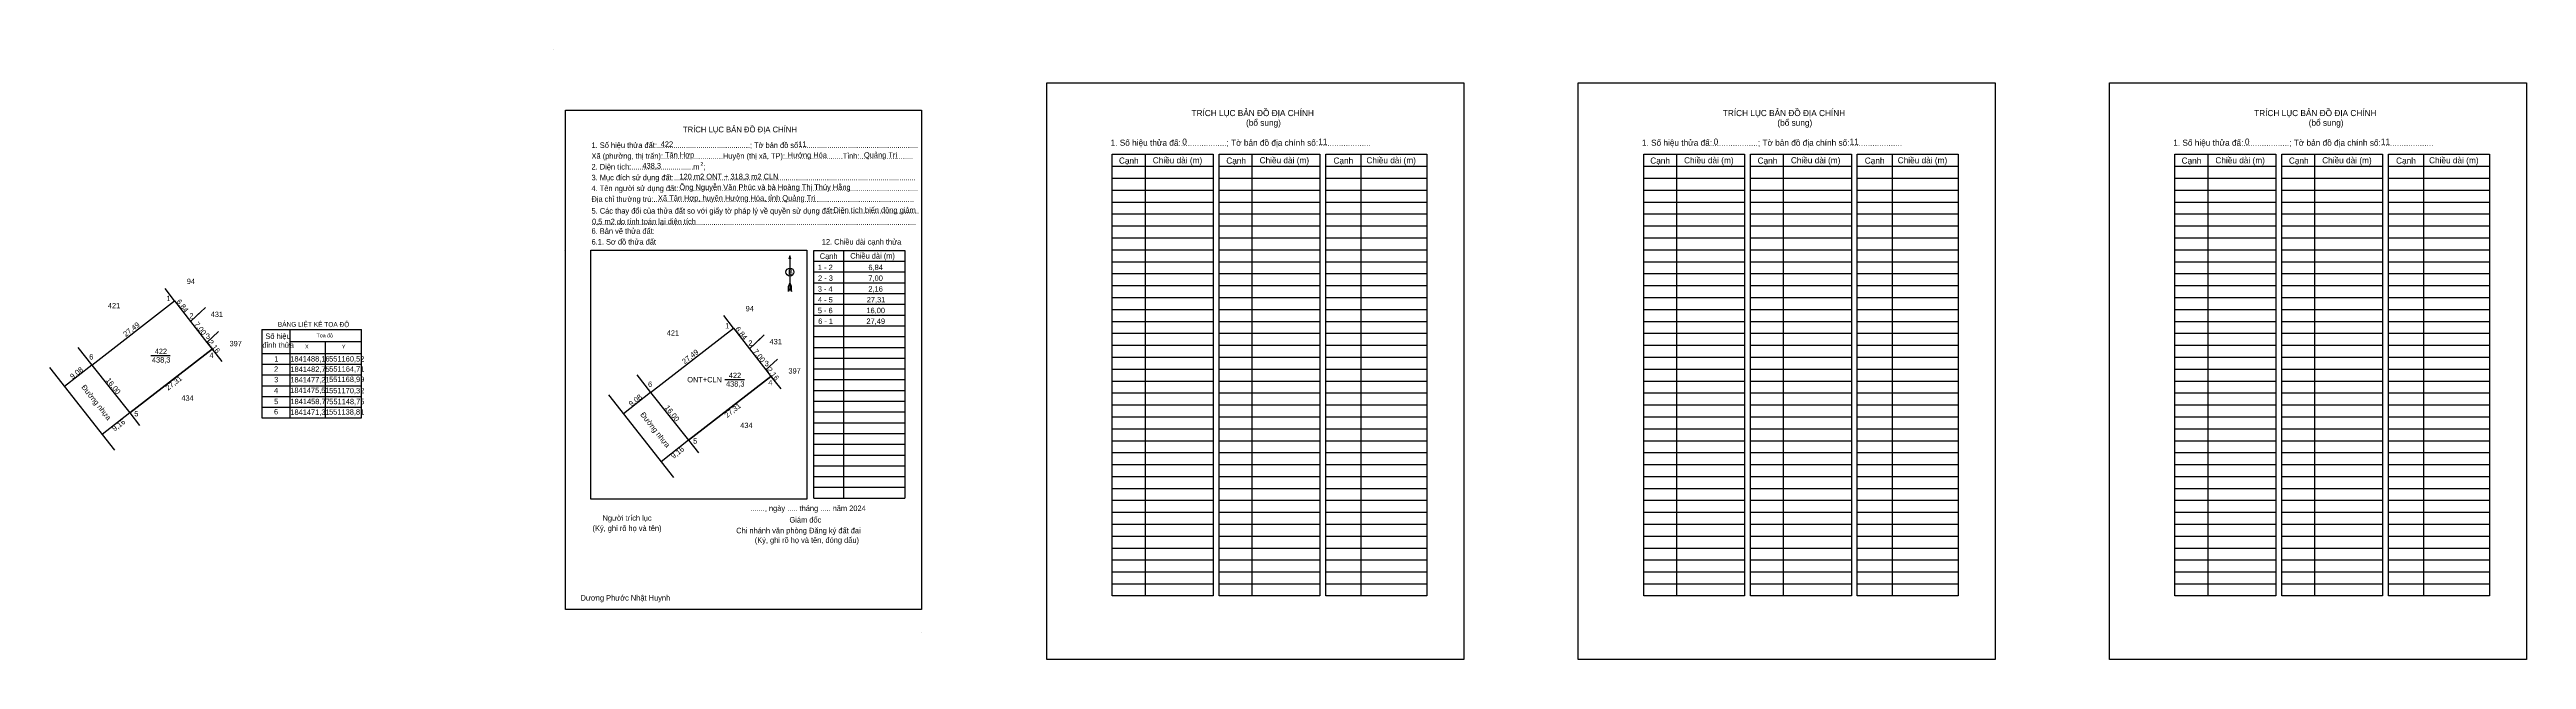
# Model space of a CAD drawing. Extents: x 550981 to 551630, y 1841401 to 1841561.
import ezdxf

# ---------------------------------------------------------------- set-up
doc = ezdxf.new("R2010")
doc.units = 0
for name, color, linetype in [('Level 1', 7, 'Continuous'), ('Level 10', 7, 'Continuous'), ('Level 13', 7, 'Continuous'), ('Level 2', 7, 'Continuous'), ('Level 22', 7, 'Continuous'), ('Level 27', 7, 'Continuous'), ('Level 36', 7, 'Continuous'), ('Level 49', 7, 'Continuous'), ('Level 5', 7, 'Continuous'), ('Level 52', 7, 'Continuous'), ('Level 6', 7, 'Continuous'), ('Level 9', 7, 'Continuous')]:
    doc.layers.add(name, color=color, linetype=linetype)

msp = doc.modelspace()

# ---------------------------------------------------------------- linework, layer by layer
at = {"layer": 'Level 1'}
for p, q in [((551113.39, 1841561.14), (551113.39, 1841561.14)), ((551242.59, 1841552.42), (551242.59, 1841552.42)), ((551268.35, 1841533.68), (551268.35, 1841418.02)), ((551296.33, 1841533.68), (551296.33, 1841418.02)), ((551324.84, 1841533.68), (551324.84, 1841418.02)), ((551407.53, 1841533.68), (551407.53, 1841418.02)), ((551435.52, 1841533.68), (551435.52, 1841418.02)), ((551464.02, 1841533.68), (551464.02, 1841418.02)), ((551546.72, 1841533.68), (551546.72, 1841418.02)), ((551574.7, 1841533.68), (551574.7, 1841418.02)), ((551603.21, 1841533.68), (551603.21, 1841418.02)), ((551259.75, 1841530.55), (551286.17, 1841530.55)), ((551259.75, 1841527.43), (551286.17, 1841527.43)), ((551287.74, 1841530.55), (551314.15, 1841530.55)), ((551287.74, 1841527.43), (551314.15, 1841527.43)), ((551315.72, 1841530.55), (551342.14, 1841530.55)), ((551315.72, 1841527.43), (551342.14, 1841527.43)), ((551398.94, 1841530.55), (551425.35, 1841530.55)), ((551398.94, 1841527.43), (551425.35, 1841527.43)), ((551426.92, 1841530.55), (551453.34, 1841530.55)), ((551426.92, 1841527.43), (551453.34, 1841527.43)), ((551454.91, 1841530.55), (551481.32, 1841530.55)), ((551454.91, 1841527.43), (551481.32, 1841527.43)), ((551538.12, 1841530.55), (551564.53, 1841530.55)), ((551538.12, 1841527.43), (551564.53, 1841527.43)), ((551566.11, 1841530.55), (551592.52, 1841530.55)), ((551566.11, 1841527.43), (551592.52, 1841527.43)), ((551594.09, 1841530.55), (551620.5, 1841530.55)), ((551594.09, 1841527.43), (551620.5, 1841527.43)), ((551259.75, 1841524.3), (551286.17, 1841524.3)), ((551259.75, 1841521.18), (551286.17, 1841521.18)), ((551287.74, 1841524.3), (551314.15, 1841524.3)), ((551287.74, 1841521.18), (551314.15, 1841521.18)), ((551315.72, 1841524.3), (551342.14, 1841524.3)), ((551315.72, 1841521.18), (551342.14, 1841521.18)), ((551398.94, 1841524.3), (551425.35, 1841524.3)), ((551398.94, 1841521.18), (551425.35, 1841521.18)), ((551426.92, 1841524.3), (551453.34, 1841524.3)), ((551426.92, 1841521.18), (551453.34, 1841521.18)), ((551454.91, 1841524.3), (551481.32, 1841524.3)), ((551454.91, 1841521.18), (551481.32, 1841521.18)), ((551538.12, 1841524.3), (551564.53, 1841524.3)), ((551538.12, 1841521.18), (551564.53, 1841521.18)), ((551566.11, 1841524.3), (551592.52, 1841524.3)), ((551566.11, 1841521.18), (551592.52, 1841521.18)), ((551594.09, 1841524.3), (551620.5, 1841524.3)), ((551594.09, 1841521.18), (551620.5, 1841521.18)), ((551259.75, 1841518.05), (551286.17, 1841518.05)), ((551259.75, 1841514.93), (551286.17, 1841514.93)), ((551287.74, 1841518.05), (551314.15, 1841518.05)), ((551287.74, 1841514.93), (551314.15, 1841514.93)), ((551315.72, 1841518.05), (551342.14, 1841518.05)), ((551315.72, 1841514.93), (551342.14, 1841514.93)), ((551398.94, 1841518.05), (551425.35, 1841518.05)), ((551398.94, 1841514.93), (551425.35, 1841514.93)), ((551426.92, 1841518.05), (551453.34, 1841518.05)), ((551426.92, 1841514.93), (551453.34, 1841514.93)), ((551454.91, 1841518.05), (551481.32, 1841518.05)), ((551454.91, 1841514.93), (551481.32, 1841514.93)), ((551538.12, 1841518.05), (551564.53, 1841518.05)), ((551538.12, 1841514.93), (551564.53, 1841514.93)), ((551566.11, 1841518.05), (551592.52, 1841518.05)), ((551566.11, 1841514.93), (551592.52, 1841514.93)), ((551594.09, 1841518.05), (551620.5, 1841518.05)), ((551594.09, 1841514.93), (551620.5, 1841514.93)), ((551116.27, 1841508.43), (551116.27, 1841508.43)), ((551175.29, 1841507.11), (551175.29, 1841498.57)), ((551181.55, 1841505.68), (551205.39, 1841505.68)), ((551189.31, 1841508.5), (551189.31, 1841443.62)), ((551259.75, 1841511.8), (551286.17, 1841511.8)), ((551259.75, 1841508.67), (551286.17, 1841508.67)), ((551259.75, 1841505.55), (551286.17, 1841505.55)), ((551287.74, 1841511.8), (551314.15, 1841511.8)), ((551287.74, 1841508.67), (551314.15, 1841508.67)), ((551287.74, 1841505.55), (551314.15, 1841505.55)), ((551315.72, 1841511.8), (551342.14, 1841511.8)), ((551315.72, 1841508.67), (551342.14, 1841508.67)), ((551315.72, 1841505.55), (551342.14, 1841505.55)), ((551398.94, 1841511.8), (551425.35, 1841511.8)), ((551398.94, 1841508.67), (551425.35, 1841508.67)), ((551398.94, 1841505.55), (551425.35, 1841505.55)), ((551426.92, 1841511.8), (551453.34, 1841511.8)), ((551426.92, 1841508.67), (551453.34, 1841508.67)), ((551426.92, 1841505.55), (551453.34, 1841505.55)), ((551454.91, 1841511.8), (551481.32, 1841511.8)), ((551454.91, 1841508.67), (551481.32, 1841508.67)), ((551454.91, 1841505.55), (551481.32, 1841505.55)), ((551538.12, 1841511.8), (551564.53, 1841511.8)), ((551538.12, 1841508.67), (551564.53, 1841508.67)), ((551538.12, 1841505.55), (551564.53, 1841505.55)), ((551566.11, 1841511.8), (551592.52, 1841511.8)), ((551566.11, 1841508.67), (551592.52, 1841508.67)), ((551566.11, 1841505.55), (551592.52, 1841505.55)), ((551594.09, 1841511.8), (551620.5, 1841511.8)), ((551594.09, 1841508.67), (551620.5, 1841508.67)), ((551594.09, 1841505.55), (551620.5, 1841505.55)), ((551174.91, 1841497.7), (551174.93, 1841499.11)), ((551175.29, 1841499.98), (551174.93, 1841499.11)), ((551175.29, 1841499.98), (551175.65, 1841499.11)), ((551175.29, 1841499.86), (551175.65, 1841498.99)), ((551175.29, 1841499.74), (551175.65, 1841498.86)), ((551175.29, 1841499.62), (551175.66, 1841498.74)), ((551175.29, 1841499.49), (551175.66, 1841498.61)), ((551175.29, 1841499.37), (551175.66, 1841498.48)), ((551175.29, 1841499.25), (551175.66, 1841498.36)), ((551175.29, 1841499.12), (551175.66, 1841498.23)), ((551175.29, 1841499), (551175.66, 1841498.1)), ((551175.67, 1841497.7), (551175.65, 1841499.11)), ((551181.55, 1841502.86), (551205.39, 1841502.86)), ((551181.55, 1841500.04), (551205.39, 1841500.04)), ((551259.75, 1841502.42), (551286.17, 1841502.42)), ((551259.75, 1841499.3), (551286.17, 1841499.3)), ((551287.74, 1841502.42), (551314.15, 1841502.42)), ((551287.74, 1841499.3), (551314.15, 1841499.3)), ((551315.72, 1841502.42), (551342.14, 1841502.42)), ((551315.72, 1841499.3), (551342.14, 1841499.3)), ((551398.94, 1841502.42), (551425.35, 1841502.42)), ((551398.94, 1841499.3), (551425.35, 1841499.3)), ((551426.92, 1841502.42), (551453.34, 1841502.42)), ((551426.92, 1841499.3), (551453.34, 1841499.3)), ((551454.91, 1841502.42), (551481.32, 1841502.42)), ((551454.91, 1841499.3), (551481.32, 1841499.3)), ((551538.12, 1841502.42), (551564.53, 1841502.42)), ((551538.12, 1841499.3), (551564.53, 1841499.3)), ((551566.11, 1841502.42), (551592.52, 1841502.42)), ((551566.11, 1841499.3), (551592.52, 1841499.3)), ((551594.09, 1841502.42), (551620.5, 1841502.42)), ((551594.09, 1841499.3), (551620.5, 1841499.3)), ((551175.29, 1841498.57), (551174.91, 1841497.7)), ((551175.29, 1841498.88), (551175.66, 1841497.98)), ((551175.29, 1841498.76), (551175.67, 1841497.85)), ((551175.29, 1841498.57), (551175.67, 1841497.7)), ((551181.55, 1841497.22), (551205.39, 1841497.22)), ((551181.55, 1841494.4), (551205.39, 1841494.4)), ((551259.75, 1841496.17), (551286.17, 1841496.17)), ((551259.75, 1841493.04), (551286.17, 1841493.04)), ((551287.74, 1841496.17), (551314.15, 1841496.17)), ((551287.74, 1841493.04), (551314.15, 1841493.04)), ((551315.72, 1841496.17), (551342.14, 1841496.17)), ((551315.72, 1841493.04), (551342.14, 1841493.04)), ((551398.94, 1841496.17), (551425.35, 1841496.17)), ((551398.94, 1841493.04), (551425.35, 1841493.04)), ((551426.92, 1841496.17), (551453.34, 1841496.17)), ((551426.92, 1841493.04), (551453.34, 1841493.04)), ((551454.91, 1841496.17), (551481.32, 1841496.17)), ((551454.91, 1841493.04), (551481.32, 1841493.04)), ((551538.12, 1841496.17), (551564.53, 1841496.17)), ((551538.12, 1841493.04), (551564.53, 1841493.04)), ((551566.11, 1841496.17), (551592.52, 1841496.17)), ((551566.11, 1841493.04), (551592.52, 1841493.04)), ((551594.09, 1841496.17), (551620.5, 1841496.17)), ((551594.09, 1841493.04), (551620.5, 1841493.04)), ((551181.55, 1841491.58), (551205.39, 1841491.58)), ((551181.55, 1841488.76), (551205.39, 1841488.76)), ((551259.75, 1841489.92), (551286.17, 1841489.92)), ((551259.75, 1841486.79), (551286.17, 1841486.79)), ((551287.74, 1841489.92), (551314.15, 1841489.92)), ((551287.74, 1841486.79), (551314.15, 1841486.79)), ((551315.72, 1841489.92), (551342.14, 1841489.92)), ((551315.72, 1841486.79), (551342.14, 1841486.79)), ((551398.94, 1841489.92), (551425.35, 1841489.92)), ((551398.94, 1841486.79), (551425.35, 1841486.79)), ((551426.92, 1841489.92), (551453.34, 1841489.92)), ((551426.92, 1841486.79), (551453.34, 1841486.79)), ((551454.91, 1841489.92), (551481.32, 1841489.92)), ((551454.91, 1841486.79), (551481.32, 1841486.79)), ((551538.12, 1841489.92), (551564.53, 1841489.92)), ((551538.12, 1841486.79), (551564.53, 1841486.79)), ((551566.11, 1841489.92), (551592.52, 1841489.92)), ((551566.11, 1841486.79), (551592.52, 1841486.79)), ((551594.09, 1841489.92), (551620.5, 1841489.92)), ((551594.09, 1841486.79), (551620.5, 1841486.79)), ((551181.55, 1841485.93), (551205.39, 1841485.93)), ((551181.55, 1841483.11), (551205.39, 1841483.11)), ((551181.55, 1841480.29), (551205.39, 1841480.29)), ((551259.75, 1841483.67), (551286.17, 1841483.67)), ((551259.75, 1841480.54), (551286.17, 1841480.54)), ((551287.74, 1841483.67), (551314.15, 1841483.67)), ((551287.74, 1841480.54), (551314.15, 1841480.54)), ((551315.72, 1841483.67), (551342.14, 1841483.67)), ((551315.72, 1841480.54), (551342.14, 1841480.54)), ((551398.94, 1841483.67), (551425.35, 1841483.67)), ((551398.94, 1841480.54), (551425.35, 1841480.54)), ((551426.92, 1841483.67), (551453.34, 1841483.67)), ((551426.92, 1841480.54), (551453.34, 1841480.54)), ((551454.91, 1841483.67), (551481.32, 1841483.67)), ((551454.91, 1841480.54), (551481.32, 1841480.54)), ((551538.12, 1841483.67), (551564.53, 1841483.67)), ((551538.12, 1841480.54), (551564.53, 1841480.54)), ((551566.11, 1841483.67), (551592.52, 1841483.67)), ((551566.11, 1841480.54), (551592.52, 1841480.54)), ((551594.09, 1841483.67), (551620.5, 1841483.67)), ((551594.09, 1841480.54), (551620.5, 1841480.54)), ((551181.55, 1841477.47), (551205.39, 1841477.47)), ((551181.55, 1841474.65), (551205.39, 1841474.65)), ((551259.75, 1841477.41), (551286.17, 1841477.41)), ((551259.75, 1841474.29), (551286.17, 1841474.29)), ((551287.74, 1841477.41), (551314.15, 1841477.41)), ((551287.74, 1841474.29), (551314.15, 1841474.29)), ((551315.72, 1841477.41), (551342.14, 1841477.41)), ((551315.72, 1841474.29), (551342.14, 1841474.29)), ((551398.94, 1841477.41), (551425.35, 1841477.41)), ((551398.94, 1841474.29), (551425.35, 1841474.29)), ((551426.92, 1841477.41), (551453.34, 1841477.41)), ((551426.92, 1841474.29), (551453.34, 1841474.29)), ((551454.91, 1841477.41), (551481.32, 1841477.41)), ((551454.91, 1841474.29), (551481.32, 1841474.29)), ((551538.12, 1841477.41), (551564.53, 1841477.41)), ((551538.12, 1841474.29), (551564.53, 1841474.29)), ((551566.11, 1841477.41), (551592.52, 1841477.41)), ((551566.11, 1841474.29), (551592.52, 1841474.29)), ((551594.09, 1841477.41), (551620.5, 1841477.41)), ((551594.09, 1841474.29), (551620.5, 1841474.29)), ((551181.55, 1841471.83), (551205.39, 1841471.83)), ((551181.55, 1841469.01), (551205.39, 1841469.01)), ((551259.75, 1841471.16), (551286.17, 1841471.16)), ((551259.75, 1841468.04), (551286.17, 1841468.04)), ((551287.74, 1841471.16), (551314.15, 1841471.16)), ((551287.74, 1841468.04), (551314.15, 1841468.04)), ((551315.72, 1841471.16), (551342.14, 1841471.16)), ((551315.72, 1841468.04), (551342.14, 1841468.04)), ((551398.94, 1841471.16), (551425.35, 1841471.16)), ((551398.94, 1841468.04), (551425.35, 1841468.04)), ((551426.92, 1841471.16), (551453.34, 1841471.16)), ((551426.92, 1841468.04), (551453.34, 1841468.04)), ((551454.91, 1841471.16), (551481.32, 1841471.16)), ((551454.91, 1841468.04), (551481.32, 1841468.04)), ((551538.12, 1841471.16), (551564.53, 1841471.16)), ((551538.12, 1841468.04), (551564.53, 1841468.04)), ((551566.11, 1841471.16), (551592.52, 1841471.16)), ((551566.11, 1841468.04), (551592.52, 1841468.04)), ((551594.09, 1841471.16), (551620.5, 1841471.16)), ((551594.09, 1841468.04), (551620.5, 1841468.04)), ((551181.55, 1841466.19), (551205.39, 1841466.19)), ((551181.55, 1841463.36), (551205.39, 1841463.36)), ((551181.55, 1841460.54), (551205.39, 1841460.54)), ((551259.75, 1841464.91), (551286.17, 1841464.91)), ((551259.75, 1841461.78), (551286.17, 1841461.78)), ((551287.74, 1841464.91), (551314.15, 1841464.91)), ((551287.74, 1841461.78), (551314.15, 1841461.78)), ((551315.72, 1841464.91), (551342.14, 1841464.91)), ((551315.72, 1841461.78), (551342.14, 1841461.78)), ((551398.94, 1841464.91), (551425.35, 1841464.91)), ((551398.94, 1841461.78), (551425.35, 1841461.78)), ((551426.92, 1841464.91), (551453.34, 1841464.91)), ((551426.92, 1841461.78), (551453.34, 1841461.78)), ((551454.91, 1841464.91), (551481.32, 1841464.91)), ((551454.91, 1841461.78), (551481.32, 1841461.78)), ((551538.12, 1841464.91), (551564.53, 1841464.91)), ((551538.12, 1841461.78), (551564.53, 1841461.78)), ((551566.11, 1841464.91), (551592.52, 1841464.91)), ((551566.11, 1841461.78), (551592.52, 1841461.78)), ((551594.09, 1841464.91), (551620.5, 1841464.91)), ((551594.09, 1841461.78), (551620.5, 1841461.78)), ((551181.55, 1841457.72), (551205.39, 1841457.72)), ((551181.55, 1841454.9), (551205.39, 1841454.9)), ((551259.75, 1841458.66), (551286.17, 1841458.66)), ((551259.75, 1841455.53), (551286.17, 1841455.53)), ((551287.74, 1841458.66), (551314.15, 1841458.66)), ((551287.74, 1841455.53), (551314.15, 1841455.53)), ((551315.72, 1841458.66), (551342.14, 1841458.66)), ((551315.72, 1841455.53), (551342.14, 1841455.53)), ((551398.94, 1841458.66), (551425.35, 1841458.66)), ((551398.94, 1841455.53), (551425.35, 1841455.53)), ((551426.92, 1841458.66), (551453.34, 1841458.66)), ((551426.92, 1841455.53), (551453.34, 1841455.53)), ((551454.91, 1841458.66), (551481.32, 1841458.66)), ((551454.91, 1841455.53), (551481.32, 1841455.53)), ((551538.12, 1841458.66), (551564.53, 1841458.66)), ((551538.12, 1841455.53), (551564.53, 1841455.53)), ((551566.11, 1841458.66), (551592.52, 1841458.66)), ((551566.11, 1841455.53), (551592.52, 1841455.53)), ((551594.09, 1841458.66), (551620.5, 1841458.66)), ((551594.09, 1841455.53), (551620.5, 1841455.53)), ((551181.55, 1841452.08), (551205.39, 1841452.08)), ((551181.55, 1841449.26), (551205.39, 1841449.26)), ((551259.75, 1841452.41), (551286.17, 1841452.41)), ((551259.75, 1841449.28), (551286.17, 1841449.28)), ((551287.74, 1841452.41), (551314.15, 1841452.41)), ((551287.74, 1841449.28), (551314.15, 1841449.28)), ((551315.72, 1841452.41), (551342.14, 1841452.41)), ((551315.72, 1841449.28), (551342.14, 1841449.28)), ((551398.94, 1841452.41), (551425.35, 1841452.41)), ((551398.94, 1841449.28), (551425.35, 1841449.28)), ((551426.92, 1841452.41), (551453.34, 1841452.41)), ((551426.92, 1841449.28), (551453.34, 1841449.28)), ((551454.91, 1841452.41), (551481.32, 1841452.41)), ((551454.91, 1841449.28), (551481.32, 1841449.28)), ((551538.12, 1841452.41), (551564.53, 1841452.41)), ((551538.12, 1841449.28), (551564.53, 1841449.28)), ((551566.11, 1841452.41), (551592.52, 1841452.41)), ((551566.11, 1841449.28), (551592.52, 1841449.28)), ((551594.09, 1841452.41), (551620.5, 1841452.41)), ((551594.09, 1841449.28), (551620.5, 1841449.28)), ((551177.3, 1841443.22), (551177.3, 1841443.22)), ((551181.55, 1841446.44), (551205.39, 1841446.44)), ((551181.55, 1841443.62), (551205.39, 1841443.62)), ((551259.75, 1841446.16), (551286.17, 1841446.16)), ((551259.75, 1841443.03), (551286.17, 1841443.03)), ((551287.74, 1841446.16), (551314.15, 1841446.16)), ((551287.74, 1841443.03), (551314.15, 1841443.03)), ((551315.72, 1841446.16), (551342.14, 1841446.16)), ((551315.72, 1841443.03), (551342.14, 1841443.03)), ((551398.94, 1841446.16), (551425.35, 1841446.16)), ((551398.94, 1841443.03), (551425.35, 1841443.03)), ((551426.92, 1841446.16), (551453.34, 1841446.16)), ((551426.92, 1841443.03), (551453.34, 1841443.03)), ((551454.91, 1841446.16), (551481.32, 1841446.16)), ((551454.91, 1841443.03), (551481.32, 1841443.03)), ((551538.12, 1841446.16), (551564.53, 1841446.16)), ((551538.12, 1841443.03), (551564.53, 1841443.03)), ((551566.11, 1841446.16), (551592.52, 1841446.16)), ((551566.11, 1841443.03), (551592.52, 1841443.03)), ((551594.09, 1841446.16), (551620.5, 1841446.16)), ((551594.09, 1841443.03), (551620.5, 1841443.03)), ((551259.75, 1841439.9), (551286.17, 1841439.9)), ((551259.75, 1841436.78), (551286.17, 1841436.78)), ((551287.74, 1841439.9), (551314.15, 1841439.9)), ((551287.74, 1841436.78), (551314.15, 1841436.78)), ((551315.72, 1841439.9), (551342.14, 1841439.9)), ((551315.72, 1841436.78), (551342.14, 1841436.78)), ((551398.94, 1841439.9), (551425.35, 1841439.9)), ((551398.94, 1841436.78), (551425.35, 1841436.78)), ((551426.92, 1841439.9), (551453.34, 1841439.9)), ((551426.92, 1841436.78), (551453.34, 1841436.78)), ((551454.91, 1841439.9), (551481.32, 1841439.9)), ((551454.91, 1841436.78), (551481.32, 1841436.78)), ((551538.12, 1841439.9), (551564.53, 1841439.9)), ((551538.12, 1841436.78), (551564.53, 1841436.78)), ((551566.11, 1841439.9), (551592.52, 1841439.9)), ((551566.11, 1841436.78), (551592.52, 1841436.78)), ((551594.09, 1841439.9), (551620.5, 1841439.9)), ((551594.09, 1841436.78), (551620.5, 1841436.78)), ((551259.75, 1841433.65), (551286.17, 1841433.65)), ((551259.75, 1841430.53), (551286.17, 1841430.53)), ((551287.74, 1841433.65), (551314.15, 1841433.65)), ((551287.74, 1841430.53), (551314.15, 1841430.53)), ((551315.72, 1841433.65), (551342.14, 1841433.65)), ((551315.72, 1841430.53), (551342.14, 1841430.53)), ((551398.94, 1841433.65), (551425.35, 1841433.65)), ((551398.94, 1841430.53), (551425.35, 1841430.53)), ((551426.92, 1841433.65), (551453.34, 1841433.65)), ((551426.92, 1841430.53), (551453.34, 1841430.53)), ((551454.91, 1841433.65), (551481.32, 1841433.65)), ((551454.91, 1841430.53), (551481.32, 1841430.53)), ((551538.12, 1841433.65), (551564.53, 1841433.65)), ((551538.12, 1841430.53), (551564.53, 1841430.53)), ((551566.11, 1841433.65), (551592.52, 1841433.65)), ((551566.11, 1841430.53), (551592.52, 1841430.53)), ((551594.09, 1841433.65), (551620.5, 1841433.65)), ((551594.09, 1841430.53), (551620.5, 1841430.53)), ((551259.75, 1841427.4), (551286.17, 1841427.4)), ((551259.75, 1841424.27), (551286.17, 1841424.27)), ((551259.75, 1841421.15), (551286.17, 1841421.15)), ((551287.74, 1841427.4), (551314.15, 1841427.4)), ((551287.74, 1841424.27), (551314.15, 1841424.27)), ((551287.74, 1841421.15), (551314.15, 1841421.15)), ((551315.72, 1841427.4), (551342.14, 1841427.4)), ((551315.72, 1841424.27), (551342.14, 1841424.27)), ((551315.72, 1841421.15), (551342.14, 1841421.15)), ((551398.94, 1841427.4), (551425.35, 1841427.4)), ((551398.94, 1841424.27), (551425.35, 1841424.27)), ((551398.94, 1841421.15), (551425.35, 1841421.15)), ((551426.92, 1841427.4), (551453.34, 1841427.4)), ((551426.92, 1841424.27), (551453.34, 1841424.27)), ((551426.92, 1841421.15), (551453.34, 1841421.15)), ((551454.91, 1841427.4), (551481.32, 1841427.4)), ((551454.91, 1841424.27), (551481.32, 1841424.27)), ((551454.91, 1841421.15), (551481.32, 1841421.15)), ((551538.12, 1841427.4), (551564.53, 1841427.4)), ((551538.12, 1841424.27), (551564.53, 1841424.27)), ((551538.12, 1841421.15), (551564.53, 1841421.15)), ((551566.11, 1841427.4), (551592.52, 1841427.4)), ((551566.11, 1841424.27), (551592.52, 1841424.27)), ((551566.11, 1841421.15), (551592.52, 1841421.15)), ((551594.09, 1841427.4), (551620.5, 1841427.4)), ((551594.09, 1841424.27), (551620.5, 1841424.27)), ((551594.09, 1841421.15), (551620.5, 1841421.15)), ((551209.75, 1841408.45), (551209.75, 1841408.45)), ((551351.82, 1841401.34), (551351.82, 1841401.34))]:
    msp.add_line(p, q, dxfattribs=at)
for points in [[(551259.75, 1841533.68), (551286.17, 1841533.68), (551286.17, 1841418.02), (551259.75, 1841418.02)], [(551287.74, 1841533.68), (551314.15, 1841533.68), (551314.15, 1841418.02), (551287.74, 1841418.02)], [(551315.72, 1841533.68), (551342.14, 1841533.68), (551342.14, 1841418.02), (551315.72, 1841418.02)], [(551398.94, 1841533.68), (551425.35, 1841533.68), (551425.35, 1841418.02), (551398.94, 1841418.02)], [(551426.92, 1841533.68), (551453.34, 1841533.68), (551453.34, 1841418.02), (551426.92, 1841418.02)], [(551454.91, 1841533.68), (551481.32, 1841533.68), (551481.32, 1841418.02), (551454.91, 1841418.02)], [(551538.12, 1841533.68), (551564.53, 1841533.68), (551564.53, 1841418.02), (551538.12, 1841418.02)], [(551566.11, 1841533.68), (551592.52, 1841533.68), (551592.52, 1841418.02), (551566.11, 1841418.02)], [(551594.09, 1841533.68), (551620.5, 1841533.68), (551620.5, 1841418.02), (551594.09, 1841418.02)]]:
    msp.add_lwpolyline(points, close=True, dxfattribs=at)
for points in [[(551175.53, 1841506.2), (551175.29, 1841507.11), (551175.04, 1841506.2)], [(551181.55, 1841443.62), (551181.55, 1841508.5), (551205.39, 1841508.5), (551205.39, 1841443.62)]]:
    msp.add_lwpolyline(points, dxfattribs=at)
msp.add_circle((551175.29, 1841502.84), 1.04, dxfattribs=at)
at = {"layer": 'Level 10'}
for p, q in [((551138.81, 1841471.31), (551160.52, 1841488.16)), ((551160.52, 1841488.16), (551158, 1841491.41)), ((551160.52, 1841488.16), (551164.71, 1841482.75)), ((551164.71, 1841482.75), (551168.99, 1841477.21)), ((551135.18, 1841475.9), (551138.81, 1841471.31)), ((551170.32, 1841475.51), (551148.75, 1841458.77)), ((551170.32, 1841475.51), (551148.75, 1841458.77)), ((551148.75, 1841458.77), (551170.32, 1841475.51)), ((551168.99, 1841477.21), (551170.32, 1841475.51)), ((551138.81, 1841471.31), (551131.67, 1841465.71)), ((551138.81, 1841471.31), (551148.75, 1841458.77)), ((551148.75, 1841458.77), (551141.54, 1841453.12))]:
    msp.add_line(p, q, dxfattribs=at)
msp.add_lwpolyline([(551123.15, 1841508.57), (551179.69, 1841508.57), (551179.69, 1841443.35), (551123.15, 1841443.35)], close=True, dxfattribs=at)
at = {"layer": 'Level 2'}
msp.add_line((551164.71, 1841482.75), (551168.56, 1841486.35), dxfattribs=at)
for points in [[(551242.59, 1841552.42), (551351.83, 1841552.42), (551351.83, 1841401.34), (551242.59, 1841401.34)], [(551381.77, 1841552.42), (551491.01, 1841552.42), (551491.01, 1841401.34), (551381.77, 1841401.34)], [(551520.96, 1841552.42), (551630.19, 1841552.42), (551630.19, 1841401.34), (551520.96, 1841401.34)], [(551116.5, 1841545.27), (551209.75, 1841545.27), (551209.75, 1841414.42), (551116.5, 1841414.42)]]:
    msp.add_lwpolyline(points, close=True, dxfattribs=at)
at = {"layer": 'Level 22'}
msp.add_line((551127.74, 1841470.71), (551144.78, 1841448.99), dxfattribs=at)
at = {"layer": 'Level 27'}
for p, q in [((551164.71, 1841482.75), (551167.75, 1841485.6)), ((551168.99, 1841477.21), (551172.04, 1841480.05)), ((551168.99, 1841477.21), (551172.04, 1841480.05)), ((551170.32, 1841475.51), (551172.88, 1841472.22)), ((551148.75, 1841458.77), (551151.33, 1841455.5))]:
    msp.add_line(p, q, dxfattribs=at)
at = {"layer": 'Level 5'}
for p, q in [((550992.41, 1841478.47), (551014.12, 1841495.32)), ((551014.12, 1841495.32), (551011.6, 1841498.57)), ((551014.12, 1841495.32), (551018.31, 1841489.91)), ((551018.31, 1841489.91), (551022.17, 1841493.51)), ((551018.31, 1841489.91), (551021.36, 1841492.76)), ((551018.31, 1841489.91), (551022.59, 1841484.37)), ((551022.59, 1841484.37), (551025.64, 1841487.22)), ((551022.59, 1841484.37), (551025.64, 1841487.22)), ((551036.93, 1841487.76), (551063.1, 1841487.76)), ((551036.93, 1841487.76), (551036.93, 1841464.6)), ((551044.26, 1841487.76), (551044.26, 1841464.6)), ((551063.1, 1841464.6), (551063.1, 1841487.76)), ((550988.78, 1841483.06), (550992.41, 1841478.47)), ((551023.92, 1841482.67), (551002.35, 1841465.93)), ((551023.92, 1841482.67), (551002.35, 1841465.93)), ((551002.35, 1841465.93), (551023.92, 1841482.67)), ((551007.85, 1841480.94), (551012.97, 1841480.94)), ((551022.59, 1841484.37), (551023.92, 1841482.67)), ((551023.92, 1841482.67), (551026.48, 1841479.38)), ((551036.93, 1841481.5), (551063.1, 1841481.5)), ((551044.26, 1841484.65), (551063.1, 1841484.65)), ((551053.59, 1841484.65), (551053.59, 1841464.6)), ((550981.34, 1841477.87), (550998.38, 1841456.15)), ((550992.41, 1841478.47), (550985.27, 1841472.87)), ((550992.41, 1841478.47), (551002.35, 1841465.93)), ((551036.93, 1841478.68), (551063.1, 1841478.68)), ((551036.93, 1841475.87), (551063.1, 1841475.87)), ((551036.93, 1841473.05), (551063.1, 1841473.05)), ((551036.93, 1841470.23), (551063.1, 1841470.23)), ((551036.93, 1841467.41), (551063.1, 1841467.41)), ((551002.35, 1841465.93), (550995.14, 1841460.28)), ((551002.35, 1841465.93), (551004.93, 1841462.66)), ((551036.93, 1841464.6), (551063.1, 1841464.6))]:
    msp.add_line(p, q, dxfattribs=at)
at = {"layer": 'Level 9'}
msp.add_line((551158.24, 1841474.65), (551163.36, 1841474.65), dxfattribs=at)

# ---------------------------------------------------------------- texts
at = {"layer": 'Level 1'}
for s, height, p in [('TRÍCH LỤC BẢN ĐỒ ĐỊA CHÍNH', 1.6151, (551280.5, 1841543.69)), ('TRÍCH LỤC BẢN ĐỒ ĐỊA CHÍNH', 1.6151, (551419.68, 1841543.69)), ('TRÍCH LỤC BẢN ĐỒ ĐỊA CHÍNH', 1.6151, (551558.87, 1841543.69)), ('TRÍCH LỤC BẢN ĐỒ ĐỊA CHÍNH', 1.5047, (551147.27, 1841539.44)), ('(bổ sung)', 1.615, (551294.78, 1841541.15)), ('(bổ sung)', 1.615, (551433.97, 1841541.15)), ('(bổ sung)', 1.615, (551573.15, 1841541.15)), ('Xã (phường, thị trấn):.............................Huyện (thị xã, TP):............................Tỉnh:..........................', 1.45758, (551123.32, 1841532.52)), ('1. Số hiệu thửa đất:.............................................; Tờ bản đồ số:.........................................................', 1.45758, (551123.32, 1841535.34)), ('2', 0.94, (551151.86, 1841530.68)), ('1. Số hiệu thửa đấ:....................; Tờ bản đồ địa chính số:.......................', 1.6151, (551259.3, 1841535.91)), ('Cạnh', 1.615, (551261.49, 1841531.23)), ('Chiều dài (m)', 1.6151, (551270.34, 1841531.31)), ('Cạnh', 1.615, (551289.61, 1841531.23)), ('Chiều dài (m)', 1.6151, (551298.33, 1841531.31)), ('Cạnh', 1.615, (551317.68, 1841531.23)), ('Chiều dài (m)', 1.6151, (551326.31, 1841531.31)), ('1. Số hiệu thửa đấ:....................; Tờ bản đồ địa chính số:.......................', 1.6151, (551398.48, 1841535.91)), ('Cạnh', 1.615, (551400.67, 1841531.23)), ('Chiều dài (m)', 1.6151, (551409.53, 1841531.31)), ('Cạnh', 1.615, (551428.79, 1841531.23)), ('Chiều dài (m)', 1.6151, (551437.51, 1841531.31)), ('Cạnh', 1.615, (551456.86, 1841531.23)), ('Chiều dài (m)', 1.6151, (551465.49, 1841531.31)), ('1. Số hiệu thửa đấ:....................; Tờ bản đồ địa chính số:.......................', 1.6151, (551537.67, 1841535.91)), ('Cạnh', 1.615, (551539.86, 1841531.23)), ('Chiều dài (m)', 1.6151, (551548.71, 1841531.31)), ('Cạnh', 1.615, (551567.97, 1841531.23)), ('Chiều dài (m)', 1.6151, (551576.69, 1841531.31)), ('Cạnh', 1.615, (551596.04, 1841531.23)), ('Chiều dài (m)', 1.6151, (551604.68, 1841531.31)), ('4. Tên người sử dụng đất:....................................................................................................................', 1.45758, (551123.32, 1841524.05)), ('3. Mục đích sử dụng đất:.....................................................................................................................', 1.45758, (551123.32, 1841526.87)), ('2. Diện tích:..............................m  ;', 1.4576, (551123.32, 1841529.7)), ('Địa chỉ thường trú:..............................................................................................................................', 1.45758, (551123.32, 1841521.23)), ('5. Các thay đổi của thửa đất so với giấy tờ pháp lý về quyền sử dụng đất:.........................................', 1.45758, (551123.32, 1841518.14)), ('6. Bản vẽ thửa đất:', 1.4576, (551123.32, 1841512.85)), ('.............................................................................................................................................................', 1.45758, (551123.32, 1841515.2)), ('6.1. Sơ đồ thửa đất', 1.4576, (551123.32, 1841510.03)), ('Cạnh', 1.458, (551183.11, 1841506.29)), ('12. Chiều dài cạnh thửa', 1.4576, (551183.64, 1841510.03)), ('Chiều dài (m)', 1.4576, (551191.1, 1841506.36)), ('B', 1.41, (551174.77, 1841502.15)), ('......., ngày ..... tháng ..... năm 2024', 1.4576, (551164.93, 1841440.21)), ('(Ký, ghi rõ họ và tên)', 1.4576, (551123.58, 1841434.99)), ('Người trích lục', 1.4576, (551126.2, 1841437.67)), ('Chi nhánh văn phòng Đăng ký đất đai', 1.4576, (551161.22, 1841434.38)), ('Giám đốc', 1.458, (551175.17, 1841437.2)), ('(Ký, ghi rõ họ và tên, đóng dấu)', 1.4576, (551166.08, 1841431.89)), ('Dương Phước Nhật Huynh', 1.4576, (551120.45, 1841416.74))]:
    msp.add_text(s, height=height, dxfattribs=at).set_placement(p)
at = {"layer": 'Level 13'}
for s, p in [('ONT+CLN', (551148.4, 1841473.95)), ('438,3', (551158.55, 1841472.83)), ('422', (551159.29, 1841475.06))]:
    msp.add_text(s, height=1.4, dxfattribs=at).set_placement(p)
at = {"layer": 'Level 36'}
for s, p in [('94', (551163.7, 1841492.55)), ('421', (551143.03, 1841486.18)), ('431', (551169.96, 1841483.9)), ('397', (551174.9, 1841476.24)), ('434', (551162.28, 1841461.97))]:
    msp.add_text(s, height=1.4, dxfattribs=at).set_placement(p)
at = {"layer": 'Level 49'}
for s, rotation, p in [('6,84', 307.74976, (551160.87, 1841487.89)), ('27,49', 37.83843, (551147.71, 1841478.63)), ('7,00', 307.68835, (551165.54, 1841481.98)), ('2,16', 308.03795, (551169.16, 1841477.22)), ('9,08', 37.83843, (551133.75, 1841467.53)), ('16,00', 308.36666, (551142.38, 1841467.29)), ('27,31', 37.81457, (551158.8, 1841464.57)), ('Đường nhựa', 308.36666, (551136.01, 1841465.46)), ('9,16', 37.83843, (551144.79, 1841453.87))]:
    msp.add_text(s, height=1.4, rotation=rotation, dxfattribs=at).set_placement(p)
at = {"layer": 'Level 5'}
for s, height, p in [('94', 1.4, (551017.3, 1841499.71)), ('421', 1.4, (550996.63, 1841493.34)), ('1', 1.4, (551011.95, 1841495.21)), ('431', 1.4, (551023.56, 1841491.06)), ('2', 1.4, (551017.99, 1841490.69)), ('3', 1.4, (551022.3, 1841485.33)), ('Số hiệu', 1.411, (551037.89, 1841485.32)), ('6', 1.4, (550991.74, 1841479.92)), ('438,3', 1.4, (551008.17, 1841479.13)), ('422', 1.4, (551008.9, 1841481.36)), ('4', 1.4, (551023.23, 1841480.32)), ('397', 1.4, (551028.5, 1841483.4)), ('đỉnh thửa', 1.411, (551037.12, 1841483.01)), ('1', 1.41, (551040.22, 1841479.39)), ('1841488,16', 1.411, (551044.41, 1841479.39)), ('551160,52', 1.411, (551054.59, 1841479.39)), ('2', 1.41, (551040.15, 1841476.71)), ('3', 1.41, (551040.18, 1841473.96)), ('1841477,21', 1.411, (551044.42, 1841473.91)), ('1841482,75', 1.411, (551044.44, 1841476.68)), ('551168,99', 1.411, (551054.59, 1841474.02)), ('551164,71', 1.411, (551054.61, 1841476.74)), ('434', 1.4, (551015.88, 1841469.13)), ('4', 1.41, (551040.14, 1841471.07)), ('6', 1.41, (551040.15, 1841465.54)), ('5', 1.41, (551040.17, 1841468.23)), ('1841475,51', 1.411, (551044.4, 1841471.15)), ('1841471,31', 1.411, (551044.42, 1841465.42)), ('1841458,77', 1.411, (551044.45, 1841468.23)), ('551138,81', 1.411, (551054.57, 1841465.49)), ('551170,32', 1.411, (551054.58, 1841471.07)), ('551148,75', 1.411, (551054.62, 1841468.21)), ('5', 1.4, (551003.55, 1841465.03))]:
    msp.add_text(s, height=height, dxfattribs=at).set_placement(p)
for s, height, rotation, p in [('6,84', 1.4, 307.74976, (551014.47, 1841495.05)), ('27,49', 1.4, 37.83843, (551001.31, 1841485.79)), ('7,00', 1.4, 307.68835, (551019.14, 1841489.14)), ('BẢNG LIỆT KÊ TỌA ĐỘ', 1.2388, 359.92194, (551041.15, 1841488.53)), ('Tọa độ', 0.995, 359.92194, (551051.31, 1841485.74)), ('2,16', 1.4, 308.03795, (551022.76, 1841484.38)), ('X', 0.995, 359.92194, (551048.3, 1841482.81)), ('Y', 0.995, 359.92194, (551057.95, 1841482.81)), ('9,08', 1.4, 37.83843, (550987.36, 1841474.69)), ('Đường nhựa', 1.4, 308.36666, (550989.61, 1841472.63)), ('16,00', 1.4, 308.36666, (550995.99, 1841474.45)), ('27,31', 1.4, 37.81457, (551012.4, 1841471.74)), ('9,16', 1.4, 37.83843, (550998.39, 1841461.03))]:
    msp.add_text(s, height=height, rotation=rotation, dxfattribs=at).set_placement(p)
at = {"layer": 'Level 52'}
for s, p in [('3 - 4', (551182.6, 1841497.71)), ('2 - 3', (551182.65, 1841500.53)), ('1 - 2', (551182.61, 1841503.35)), ('6,84', (551195.85, 1841503.35)), ('7,00', (551195.85, 1841500.53)), ('2,16', (551195.85, 1841497.71)), ('4 - 5', (551182.63, 1841494.89)), ('5 - 6', (551182.6, 1841492.07)), ('16,00', (551195.33, 1841492.07)), ('27,31', (551195.42, 1841494.89)), ('6 - 1', (551182.69, 1841489.25)), ('27,49', (551195.34, 1841489.25))]:
    msp.add_text(s, height=1.411, dxfattribs=at).set_placement(p)
at = {"layer": 'Level 6'}
for s, height, p in [('438,3', 1.458, (551136.65, 1841529.95)), ('422', 1.458, (551141.44, 1841535.6)), ('Tân Hợp', 1.458, (551142.56, 1841532.79)), ('Hướng Hóa', 1.458, (551174.71, 1841532.77)), ('11', 1.458, (551177.48, 1841535.61)), ('Quảng Trị', 1.458, (551194.69, 1841532.78)), ('0', 1.62, (551278.08, 1841536.19)), ('11', 1.615, (551313.72, 1841536.2)), ('0', 1.62, (551417.26, 1841536.19)), ('11', 1.615, (551452.9, 1841536.2)), ('0', 1.62, (551556.44, 1841536.19)), ('11', 1.615, (551592.08, 1841536.2)), ('Ông Nguyễn Văn Phúc và bà Hoàng Thị Thúy Hằng', 1.4576, (551146.34, 1841524.34)), ('120 m2 ONT + 318,3 m2 CLN', 1.4576, (551146.34, 1841527.12)), ('Xã Tân Hợp, huyện Hướng Hóa, tỉnh Quảng Trị', 1.4576, (551140.73, 1841521.5)), ('Diện tích biến động giảm', 1.4576, (551186.7, 1841518.35)), ('0,5 m2 do tính toán lại diện tích', 1.4576, (551123.46, 1841515.36))]:
    msp.add_text(s, height=height, dxfattribs=at).set_placement(p)
at = {"layer": 'Level 9'}
for s, p in [('1', (551158.34, 1841488.05)), ('2', (551164.39, 1841483.53)), ('3', (551168.69, 1841478.17)), ('6', (551138.13, 1841472.76)), ('4', (551169.63, 1841473.16)), ('5', (551149.95, 1841457.87))]:
    msp.add_text(s, height=1.4, dxfattribs=at).set_placement(p)

doc.saveas('drawing.dxf')
